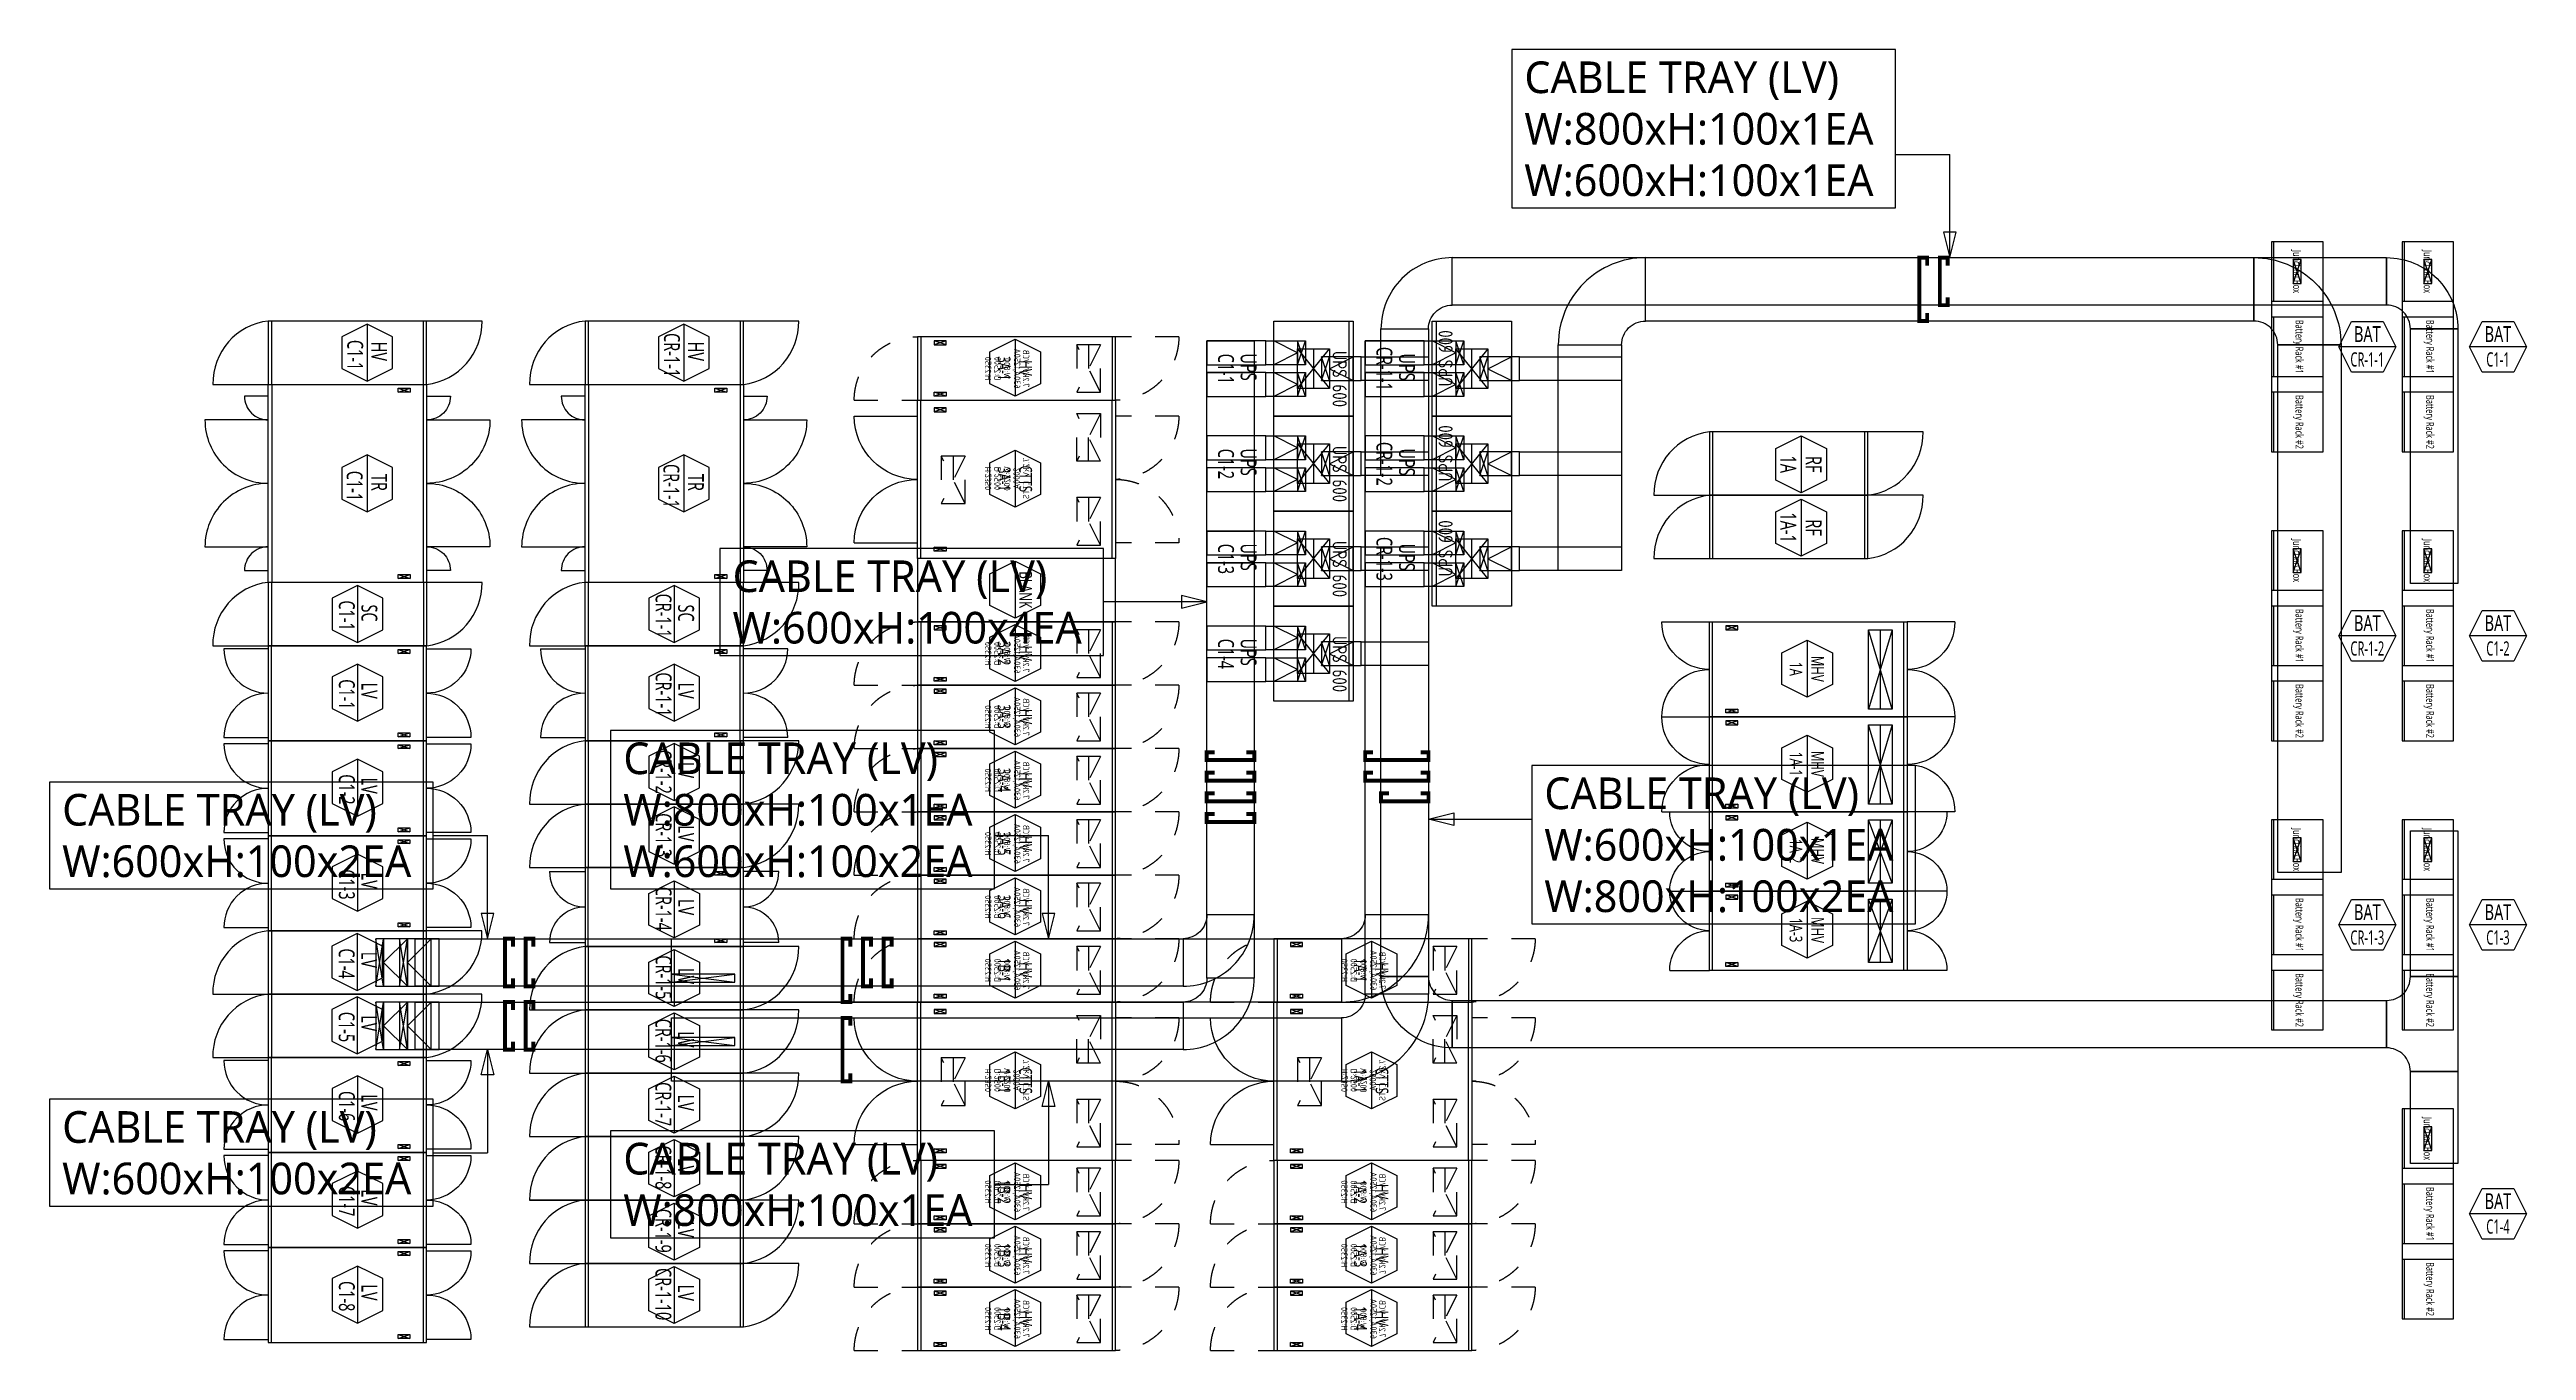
# Model space of a CAD drawing. Header units: millimetres. Extents: x -138191 to 245733, y -341087 to 835263.
# Drawn here: x 102591 to 133874, y -226895 to -210467 of the extents above; entities that cross this region are included whole.
import ezdxf
from ezdxf.enums import TextEntityAlignment as Align

# ---------------------------------------------------------------- set-up
doc = ezdxf.new("R2010")
doc.units = ezdxf.units.MM
doc.header["$LTSCALE"] = 300
doc.linetypes.add('D1', pattern=[3, 1, -1, 1])
for name, color, linetype in [('------00 Switch Gear', 3, 'Continuous'), ('------00 Switch Gear_Number', 1, 'Continuous'), ('-----26 Electrical Cable Tray_HV_N', 30, 'Continuous'), ('-----26 Electrical Cable Tray_LV_UPS', 6, 'Continuous'), ('-----26 Electrical Cable Tray_LV_UPSBAT', 11, 'Continuous')]:
    doc.layers.add(name, color=color, linetype=linetype)
doc.layers.add('NOPLOT', color=191, linetype='Continuous', plot=False)
doc.styles.add('ELEC', font='malgun.ttf')
doc.styles.add('WD', font='isocp2.shx', dxfattribs={"height": 75, "bigfont": 'whgtxt.shx'})

msp = doc.modelspace()

# ---------------------------------------------------------------- texts
at = {"layer": '------00 Switch Gear', "style": 'ELEC', "width": 0.6}
for s, p in [('Junction Box', (130976, -213270)), ('Junction Box', (132626, -213270)), ('Battery Rack #1', (131007, -214220)), ('Battery Rack #1', (132657, -214220)), ('Battery Rack #2', (131007, -215170)), ('Battery Rack #2', (132657, -215170)), ('Junction Box', (130976, -216920)), ('Junction Box', (132626, -216920)), ('Battery Rack #1', (131007, -217870)), ('Battery Rack #1', (132657, -217870)), ('Battery Rack #2', (131007, -218820)), ('Battery Rack #2', (132657, -218820)), ('Junction Box', (130976, -220570)), ('Junction Box', (132626, -220570)), ('Battery Rack #1', (131007, -221520)), ('Battery Rack #1', (132657, -221520)), ('Battery Rack #2', (131007, -222470)), ('Battery Rack #2', (132657, -222470)), ('Junction Box', (132626, -224220)), ('Battery Rack #1', (132657, -225170)), ('Battery Rack #2', (132657, -226120))]:
    msp.add_text(s, height=100, rotation=270, dxfattribs=at).set_placement(p, align=Align.MIDDLE_CENTER)
at = {"layer": '------00 Switch Gear_Number', "color": 0, "style": 'ELEC'}
for s, height, width, p in [('BAT', 200, 0.7, (131864, -214060)), ('BAT', 200, 0.7, (133514, -214060)), ('CR-1-1', 180, 0.6, (131864, -214380)), ('C1-1', 180, 0.6, (133514, -214380)), ('BAT', 200, 0.7, (131864, -217710)), ('BAT', 200, 0.7, (133514, -217710)), ('CR-1-2', 180, 0.6, (131864, -218030)), ('C1-2', 180, 0.6, (133514, -218030)), ('BAT', 200, 0.7, (131864, -221360)), ('BAT', 200, 0.7, (133514, -221360)), ('CR-1-3', 180, 0.6, (131864, -221680)), ('C1-3', 180, 0.6, (133514, -221680)), ('BAT', 200, 0.7, (133514, -225010)), ('C1-4', 180, 0.6, (133514, -225330))]:
    msp.add_text(s, height=height, dxfattribs=dict(at, width=width)).set_placement(p, align=Align.MIDDLE_CENTER)
at = {"layer": '------00 Switch Gear_Number', "color": 0, "style": 'ELEC', "width": 0.7}
for s, p in [('C1-1', (106452, -214325)), ('HV', (106755, -214278)), ('CR-1-1', (110452, -214325)), ('HV', (110755, -214278)), ('CR-1-1', (119450, -214499)), ('C1-1', (117450, -214499)), ('UPS', (117735, -214477)), ('UPS', (119735, -214477)), ('C1-2', (117450, -215699)), ('UPS', (117735, -215677)), ('CR-1-2', (119450, -215699)), ('UPS', (119735, -215677)), ('C1-1', (106445, -215978)), ('TR', (106755, -215933)), ('CR-1-1', (110445, -215978)), ('TR', (110755, -215933)), ('C1-3', (117450, -216899)), ('UPS', (117735, -216877)), ('CR-1-3', (119450, -216899)), ('UPS', (119735, -216877)), ('CR-1-1', (110346, -217615)), ('C1-1', (106346, -217615)), ('SC', (106631, -217583)), ('SC', (110631, -217583)), ('C1-4', (117450, -218099)), ('UPS', (117735, -218077)), ('CR-1-1', (110347, -218610)), ('C1-1', (106346, -218610)), ('LV', (106631, -218563)), ('LV', (110632, -218563)), ('CR-1-2', (110347, -219588)), ('LV', (110632, -219566)), ('C1-2', (106346, -219810)), ('LV', (106631, -219763)), ('CR-1-3', (110347, -220388)), ('LV', (110632, -220366)), ('C1-3', (106346, -221010)), ('LV', (106631, -220963)), ('CR-1-4', (110347, -221318)), ('LV', (110632, -221297)), ('C1-4', (106344, -222010)), ('LV', (106629, -221963)), ('CR-1-5', (110347, -222183)), ('LV', (110632, -222167)), ('C1-5', (106344, -222810)), ('LV', (106629, -222763)), ('CR-1-6', (110344, -222984)), ('LV', (110629, -222967)), ('C1-6', (106346, -223810)), ('CR-1-7', (110344, -223784)), ('LV', (106631, -223763)), ('LV', (110629, -223767)), ('CR-1-8', (110344, -224584)), ('LV', (110629, -224567)), ('C1-7', (106346, -225010)), ('LV', (106631, -224963)), ('CR-1-9', (110344, -225384)), ('LV', (110629, -225367)), ('C1-8', (106346, -226210)), ('LV', (106631, -226163)), ('CR-1-10', (110344, -226184)), ('LV', (110629, -226167))]:
    msp.add_text(s, height=200, rotation=270, dxfattribs=at).set_placement(p, align=Align.MIDDLE_CENTER)
at = {"layer": '------00 Switch Gear_Number', "color": 7, "lineweight": -2, "style": 'ELEC', "width": 0.7}
for s, p in [('3A-1', (114648, -214491)), ('HV', (114920, -214489)), ('3A-1', (114648, -215890)), ('CTTS', (114920, -215888)), ('BLANK', (114920, -217289)), ('-', (114648, -217291)), ('3A-2', (114648, -218091)), ('HV', (114920, -218089)), ('1A', (124648, -218289)), ('MHV', (124920, -218287)), ('3A-3', (114648, -218891)), ('HV', (114920, -218889)), ('3A-4', (114648, -219691)), ('1A-1', (124648, -219489)), ('MHV', (124920, -219487)), ('HV', (114920, -219689)), ('3A-5', (114648, -220491)), ('HV', (114920, -220489)), ('1A-2', (124648, -220589)), ('MHV', (124920, -220587)), ('3A-6', (114648, -221291)), ('HV', (114920, -221289)), ('1A-3', (124648, -221587)), ('MHV', (124920, -221586)), ('1B-1', (114648, -222091)), ('HV', (114920, -222089)), ('1A-1', (119148, -222091)), ('HV', (119420, -222089)), ('1B-1', (114648, -223490)), ('CTTS', (114920, -223488)), ('1A-1', (119148, -223490)), ('CTTS', (119420, -223488)), ('1B-2', (114648, -224891)), ('HV', (114920, -224889)), ('1A-2', (119148, -224891)), ('HV', (119420, -224889)), ('1B-3', (114648, -225691)), ('HV', (114920, -225689)), ('1A-3', (119148, -225691)), ('HV', (119420, -225689)), ('1B-4', (114648, -226491)), ('HV', (114920, -226489)), ('1A-4', (119148, -226491)), ('HV', (119420, -226489))]:
    msp.add_text(s, height=160, rotation=270, dxfattribs=at).set_placement(p, align=Align.MIDDLE)
at = {"layer": '------00 Switch Gear_Number', "color": 7, "style": 'ELEC', "width": 0.7}
for s, p in [('1A', (124552, -215704)), ('RF', (124872, -215704)), ('1A-1', (124552, -216504)), ('RF', (124872, -216504))]:
    msp.add_text(s, height=200, rotation=270, dxfattribs=at).set_placement(p, align=Align.MIDDLE_CENTER)
at = {"layer": '-----26 Electrical Cable Tray_LV_UPS', "style": 'ELEC'}
for s, p in [('CABLE TRAY (LV)', (111218, -217118)), ('W:600xH:100x4EA', (111218, -217768)), ('CABLE TRAY (LV)', (109838, -219417)), ('CABLE TRAY (LV)', (102751, -220067)), ('W:800xH:100x1EA', (109838, -220067)), ('CABLE TRAY (LV)', (121470, -219859)), ('W:600xH:100x2EA', (102751, -220717)), ('W:600xH:100x2EA', (109838, -220717)), ('W:800xH:100x2EA', (121470, -221159)), ('CABLE TRAY (LV)', (102751, -224073)), ('CABLE TRAY (LV)', (109838, -224473)), ('W:600xH:100x2EA', (102751, -224723)), ('W:800xH:100x1EA', (109838, -225123))]:
    msp.add_text(s, height=400, dxfattribs=at).set_placement(p, align=Align.MIDDLE_LEFT)
at = {"layer": '-----26 Electrical Cable Tray_LV_UPSBAT', "style": 'ELEC'}
for s, p in [('CABLE TRAY (LV)', (121218, -210817)), ('W:800xH:100x1EA', (121218, -211467)), ('W:600xH:100x1EA', (121218, -212117)), ('W:600xH:100x1EA', (121470, -220509))]:
    msp.add_text(s, height=400, dxfattribs=at).set_placement(p, align=Align.MIDDLE_LEFT)

# ---------------------------------------------------------------- blocks, each defined once
blk = doc.blocks.new('A$C2e8f9a8b')
at = {"color": 0}
blk.add_line((30, 750), (30, 0), dxfattribs=at)
blk.add_lwpolyline([(650, 0), (0, 0), (0, 750), (650, 750)], close=True, dxfattribs=at)
blk = doc.blocks.new('A$C6A3B64A9')
for p, q in [((-3200, 600), (-2600, 600)), ((-2558, -600), (-2558, 600)), ((-460, 550), (-310, 500)), ((-460, 500), (-310, 550)), ((-140, -600), (-140, 600)), ((500, 600), (-100, 600)), ((-3200, -600), (-2600, -600)), ((-460, -550), (-310, -500)), ((-460, -500), (-310, -550)), ((500, -600), (-100, -600))]:
    blk.add_line(p, q)
for points in [[(-100, -600), (-100, 600), (-2600, 600), (-2600, -600)], [(-310, 550), (-310, 500), (-460, 500), (-460, 550)], [(-310, -550), (-310, -500), (-460, -500), (-460, -550)]]:
    blk.add_lwpolyline(points, close=True)
for centre, start, end in [((-2600, 600), 180, 270), ((-100, 600), 270, 0), ((-2600, -600), 90, 180), ((-100, -600), 0, 90)]:
    blk.add_arc(centre, 600, start, end)
at = {"layer": 'NOPLOT'}
for p, q in [((-2410, -500), (-2110, 500)), ((-2410, 500), (-2110, -500)), ((-2260, -500), (-2260, 500))]:
    blk.add_line(p, q, dxfattribs=at)
blk.add_lwpolyline([(-2110, -500), (-2110, 500), (-2410, 500), (-2410, -500)], close=True, dxfattribs=at)
blk = doc.blocks.new('A$C265B5AFD')
for p, q in [((-3100, 500), (-2600, 500)), ((-2558, -500), (-2558, 500)), ((-460, 450), (-310, 400)), ((-460, 400), (-310, 450)), ((-140, -500), (-140, 500)), ((400, 500), (-100, 500)), ((-3100, -500), (-2600, -500)), ((-460, -450), (-310, -400)), ((-460, -400), (-310, -450)), ((400, -500), (-100, -500))]:
    blk.add_line(p, q)
for points in [[(-100, -500), (-100, 500), (-2600, 500), (-2600, -500)], [(-310, 450), (-310, 400), (-460, 400), (-460, 450)], [(-310, -450), (-310, -400), (-460, -400), (-460, -450)]]:
    blk.add_lwpolyline(points, close=True)
for centre, start, end in [((-2600, 500), 180, 270), ((-100, 500), 270, 0), ((-2600, -500), 90, 180), ((-100, -500), 0, 90)]:
    blk.add_arc(centre, 500, start, end)
at = {"layer": 'NOPLOT'}
for p, q in [((-2410, -400), (-2110, 400)), ((-2410, 400), (-2110, -400)), ((-2260, -400), (-2260, 400))]:
    blk.add_line(p, q, dxfattribs=at)
blk.add_lwpolyline([(-2110, -400), (-2110, 400), (-2410, 400), (-2410, -400)], close=True, dxfattribs=at)
blk = doc.blocks.new('7.2kV VCB 630~1250A W800 D2500 H2350')
at = {"color": 0}
for p, q in [((400, 2458), (-400, 2458)), ((400, 40), (-400, 40))]:
    blk.add_line(p, q, dxfattribs=at)
at = {"color": 0, "linetype": 'D1'}
for p, q in [((-350, 360), (-300, 210)), ((-300, 360), (-350, 210)), ((350, 360), (300, 210)), ((300, 360), (350, 210))]:
    blk.add_line(p, q, dxfattribs=at)
blk.add_lwpolyline([(400, 0), (-400, 0), (-400, 2500), (400, 2500)], close=True)
for points in [[(-350, 210), (-300, 210), (-300, 360), (-350, 360)], [(350, 210), (300, 210), (300, 360), (350, 360)]]:
    blk.add_lwpolyline(points, close=True, dxfattribs=at)
at = {"layer": 'NOPLOT', "linetype": 'D1'}
for p, q in [((400, 3300), (400, 2500)), ((300, 2310), (-300, 2010)), ((-300, 2310), (300, 2010)), ((300, 2160), (-300, 2160)), ((-400, -800), (-400, 0))]:
    blk.add_line(p, q, dxfattribs=at)
blk.add_lwpolyline([(300, 2010), (-300, 2010), (-300, 2310), (300, 2310)], close=True, dxfattribs=at)
for centre, start, end in [((400, 2500), 90, 180), ((-400, 0), 270, 0)]:
    blk.add_arc(centre, 800, start, end, dxfattribs=at)
at = {"layer": 'NOPLOT', "linetype": 'D1', "style": 'WD'}
for s, p in [('630A,1250A', (0, 1250)), ('7.2kV VCB', (0, 1370)), ('D:2500', (0, 1010)), ('W:800', (0, 1130)), ('H:2350', (0, 890))]:
    blk.add_text(s, height=80, dxfattribs=at).set_placement(p, align=Align.MIDDLE)
blk = doc.blocks.new('7.2kV CTTS  W2200 D2000 H2350')
at = {"color": 0, "linetype": 'Continuous'}
for p, q in [((42, -1000), (42, 1000)), ((2460, 255), (2460, 1000)), ((2460, -1000), (2460, 255))]:
    blk.add_line(p, q, dxfattribs=at)
at = {"color": 0, "linetype": 'D1'}
for p, q in [((2140, 905), (2290, 855)), ((2140, 855), (2290, 905)), ((2140, -905), (2290, -855)), ((2140, -855), (2290, -905))]:
    blk.add_line(p, q, dxfattribs=at)
at = {"color": 0}
blk.add_lwpolyline([(0, 1000), (0, -1000), (2500, -1000), (2500, 1000)], close=True, dxfattribs=at)
at = {"color": 0, "linetype": 'D1'}
for points in [[(2290, 905), (2290, 855), (2140, 855), (2140, 905)], [(2290, -905), (2290, -855), (2140, -855), (2140, -905)]]:
    blk.add_lwpolyline(points, close=True, dxfattribs=at)
at = {"layer": 'NOPLOT', "linetype": 'D1'}
for p, q in [((-800, 800), (0, 800)), ((190, 230), (490, 830)), ((190, 830), (490, 230)), ((340, 230), (340, 830)), ((1900, 294), (2200, -306)), ((1900, -306), (2200, 294)), ((2050, 294), (2050, -306)), ((190, -230), (490, -830)), ((190, -830), (490, -230)), ((340, -230), (340, -830)), ((-800, -800), (0, -800))]:
    blk.add_line(p, q, dxfattribs=at)
at = {"layer": 'NOPLOT', "linetype": 'ByBlock'}
for p, q in [((3300, 800), (2500, 800)), ((3300, -800), (2500, -800))]:
    blk.add_line(p, q, dxfattribs=at)
at = {"layer": 'NOPLOT', "linetype": 'D1'}
for points in [[(490, 230), (490, 830), (190, 830), (190, 230)], [(2200, 294), (2200, -306), (1900, -306), (1900, 294)], [(490, -230), (490, -830), (190, -830), (190, -230)]]:
    blk.add_lwpolyline(points, close=True, dxfattribs=at)
for centre, start, end in [((0, 800), 180, 270), ((0, -800), 90, 180)]:
    blk.add_arc(centre, 800, start, end, dxfattribs=at)
at = {"layer": 'NOPLOT', "linetype": 'ByBlock'}
for centre, start, end in [((2500, 800), 270, 0), ((2500, -800), 0, 90)]:
    blk.add_arc(centre, 800, start, end, dxfattribs=at)
at = {"layer": 'NOPLOT', "linetype": 'D1', "style": 'WD'}
for s, p in [('7.2kV CTTS', (1130, 12)), ('2000A', (1250, 12)), ('W:2200', (1370, 12)), ('D:2500', (1490, 12)), ('H:2350', (1610, 12))]:
    blk.add_text(s, height=80, rotation=270, dxfattribs=at).set_placement(p, align=Align.MIDDLE)
blk = doc.blocks.new('UPS 600kV')
at = {"layer": '------00 Switch Gear'}
blk.add_line((800, 850), (-402, 850), dxfattribs=at)
blk.add_lwpolyline([(798, -100), (-402, -100), (-402, 900), (798, 900)], close=True, dxfattribs=at)
at = {"layer": 'NOPLOT'}
for p, q in [((-52, 199), (448, 601)), ((448, 199), (-52, 601)), ((-52, 400), (448, 400))]:
    blk.add_line(p, q, dxfattribs=at)
blk.add_lwpolyline([(448, 601), (448, 199), (-52, 199), (-52, 601)], close=True, dxfattribs=at)
at = {"layer": 'NOPLOT', "style": 'WD', "width": 0.85}
blk.add_text('UPS 600', height=178.2, dxfattribs=at).set_placement((-26, 731), align=Align.MIDDLE_LEFT)
blk = doc.blocks.new('A$550585017316')
at = {"color": 0}
for p, q in [((400, 300), (0, 300)), ((0, 300), (0, 0)), ((0, 0), (400, 0)), ((500, 300), (400, 300)), ((400, 0), (500, 0)), ((500, 0), (500, 300))]:
    blk.add_line(p, q, dxfattribs=at)
at = {"color": 8}
for p, q in [((100, 0), (0, 300)), ((0, 0), (100, 300)), ((100, 150), (400, 300)), ((100, 300), (100, 0)), ((100, 150), (400, 0)), ((400, 0), (400, 300))]:
    blk.add_line(p, q, dxfattribs=at)
blk = doc.blocks.new('A$495596483691')
at = {"color": 0}
for p, q in [((100, 600), (0, 600)), ((0, 600), (0, 0)), ((500, 600), (100, 600)), ((500, 0), (500, 600)), ((0, 0), (100, 0)), ((100, 0), (500, 0))]:
    blk.add_line(p, q, dxfattribs=at)
at = {"color": 8}
for p, q in [((400, 300), (100, 600)), ((100, 600), (100, 0)), ((400, 0), (400, 600)), ((400, 600), (500, 0)), ((500, 600), (400, 0)), ((400, 300), (100, 0))]:
    blk.add_line(p, q, dxfattribs=at)

# ---------------------------------------------------------------- linework, layer by layer
at = {"layer": '------00 Switch Gear'}
for p, q in [((105394, -213895), (105394, -214695)), ((107312, -213895), (107312, -214695)), ((109394, -213895), (109394, -214695)), ((111312, -213895), (111312, -214695)), ((105398, -214695), (105398, -217195)), ((106994, -214745), (107144, -214795)), ((106994, -214795), (107144, -214745)), ((107312, -214695), (107312, -217195)), ((109398, -214695), (109398, -217195)), ((110994, -214745), (111144, -214795)), ((110994, -214795), (111144, -214745)), ((111312, -214695), (111312, -217195)), ((123594, -215295), (123594, -216095)), ((125512, -215295), (125512, -216095)), ((123594, -216095), (123594, -216895)), ((125512, -216095), (125512, -216895)), ((106994, -217095), (107144, -217145)), ((106994, -217145), (107144, -217095)), ((110994, -217095), (111144, -217145)), ((110994, -217145), (111144, -217095)), ((105393, -217195), (105393, -217995)), ((107313, -217195), (107313, -217995)), ((109393, -217195), (109393, -217995)), ((111313, -217195), (111313, -217995)), ((105395, -219195), (105395, -217995)), ((107313, -219195), (107313, -217995)), ((108794, -218035), (109354, -218035)), ((109396, -219195), (109396, -217995)), ((111314, -219195), (111314, -217995)), ((111914, -218035), (111354, -218035)), ((106993, -218045), (107143, -218095)), ((106993, -218095), (107143, -218045)), ((110994, -218045), (111144, -218095)), ((110994, -218095), (111144, -218045)), ((105395, -220395), (105395, -219195)), ((106993, -219095), (107143, -219145)), ((106993, -219145), (107143, -219095)), ((106993, -219245), (107143, -219295)), ((106993, -219295), (107143, -219245)), ((107313, -220395), (107313, -219195)), ((108794, -219155), (109354, -219155)), ((109394, -219195), (109394, -219995)), ((110994, -219095), (111144, -219145)), ((110994, -219145), (111144, -219095)), ((111312, -219195), (111312, -219995)), ((111914, -219155), (111354, -219155)), ((109394, -219995), (109394, -220795)), ((111312, -219995), (111312, -220795)), ((105395, -221595), (105395, -220395)), ((106993, -220295), (107143, -220345)), ((106993, -220345), (107143, -220295)), ((106993, -220445), (107143, -220495)), ((106993, -220495), (107143, -220445)), ((107313, -221595), (107313, -220395)), ((108906, -220847), (109354, -220847)), ((109396, -221795), (109396, -220795)), ((110994, -220845), (111144, -220895)), ((110994, -220895), (111144, -220845)), ((111312, -220795), (111312, -221795)), ((111802, -220847), (111354, -220847)), ((105393, -221595), (105393, -222395)), ((106993, -221495), (107143, -221545)), ((106993, -221545), (107143, -221495)), ((107311, -221595), (107311, -222395)), ((108906, -221743), (109354, -221743)), ((110994, -221695), (111144, -221745)), ((110994, -221745), (111144, -221695)), ((111802, -221743), (111354, -221743)), ((109394, -221795), (109394, -222595)), ((111312, -221795), (111312, -222595)), ((105393, -222395), (105393, -223195)), ((107311, -222395), (107311, -223195)), ((109394, -222595), (109394, -223395)), ((111312, -222595), (111312, -223395)), ((105395, -224395), (105395, -223195)), ((106993, -223245), (107143, -223295)), ((106993, -223295), (107143, -223245)), ((107313, -224395), (107313, -223195)), ((109394, -223395), (109394, -224195)), ((111312, -223395), (111312, -224195)), ((109394, -224195), (109394, -224995)), ((111312, -224195), (111312, -224995)), ((105395, -225595), (105395, -224395)), ((106993, -224295), (107143, -224345)), ((106993, -224345), (107143, -224295)), ((106993, -224445), (107143, -224495)), ((106993, -224495), (107143, -224445)), ((107313, -225595), (107313, -224395)), ((109394, -224995), (109394, -225795)), ((111312, -224995), (111312, -225795)), ((106993, -225495), (107143, -225545)), ((106993, -225545), (107143, -225495)), ((105395, -226795), (105395, -225595)), ((106993, -225645), (107143, -225695)), ((106993, -225695), (107143, -225645)), ((107313, -226795), (107313, -225595)), ((109394, -225795), (109394, -226595)), ((111312, -225795), (111312, -226595)), ((106993, -226695), (107143, -226745)), ((106993, -226745), (107143, -226695))]:
    msp.add_line(p, q, dxfattribs=at)
for points in [[(131304, -212895), (130654, -212895), (130654, -215545), (131304, -215545)], [(123554, -216095), (123554, -216895), (125554, -216895), (125554, -216095)], [(131304, -216545), (130654, -216545), (130654, -219195), (131304, -219195)], [(131304, -220195), (130654, -220195), (130654, -222845), (131304, -222845)]]:
    msp.add_lwpolyline(points, close=True, dxfattribs=at)
at = {"layer": '------00 Switch Gear', "elevation": 0}
for points in [[(132954, -212895), (132304, -212895), (132304, -215545), (132954, -215545)], [(105354, -213895), (105354, -214695), (107354, -214695), (107354, -213895)], [(109354, -213895), (109354, -214695), (111354, -214695), (111354, -213895)], [(107354, -214695), (107354, -217195), (105354, -217195), (105354, -214695)], [(107144, -214745), (107144, -214795), (106994, -214795), (106994, -214745)], [(111354, -214695), (111354, -217195), (109354, -217195), (109354, -214695)], [(111144, -214745), (111144, -214795), (110994, -214795), (110994, -214745)], [(123554, -215295), (123554, -216095), (125554, -216095), (125554, -215295)], [(132954, -216545), (132304, -216545), (132304, -219195), (132954, -219195)], [(107144, -217095), (107144, -217145), (106994, -217145), (106994, -217095)], [(111144, -217095), (111144, -217145), (110994, -217145), (110994, -217095)], [(113554, -217695), (116054, -217695), (116054, -216895), (113554, -216895)], [(105353, -217195), (105353, -217995), (107355, -217995), (107355, -217195)], [(109353, -217195), (109353, -217995), (111355, -217995), (111355, -217195)], [(107353, -219195), (107353, -217995), (105353, -217995), (105353, -219195)], [(111354, -219195), (111354, -217995), (109354, -217995), (109354, -219195)], [(107143, -218045), (107143, -218095), (106993, -218095), (106993, -218045)], [(111144, -218045), (111144, -218095), (110994, -218095), (110994, -218045)], [(107353, -220395), (107353, -219195), (105353, -219195), (105353, -220395)], [(107143, -219095), (107143, -219145), (106993, -219145), (106993, -219095)], [(107143, -219245), (107143, -219295), (106993, -219295), (106993, -219245)], [(109354, -219195), (109354, -219995), (111354, -219995), (111354, -219195)], [(111144, -219095), (111144, -219145), (110994, -219145), (110994, -219095)], [(109354, -219995), (109354, -220795), (111354, -220795), (111354, -219995)], [(132954, -220195), (132304, -220195), (132304, -222845), (132954, -222845)], [(107353, -221595), (107353, -220395), (105353, -220395), (105353, -221595)], [(107143, -220295), (107143, -220345), (106993, -220345), (106993, -220295)], [(107143, -220445), (107143, -220495), (106993, -220495), (106993, -220445)], [(111354, -221795), (111354, -220795), (109354, -220795), (109354, -221795)], [(111144, -220845), (111144, -220895), (110994, -220895), (110994, -220845)], [(105353, -221595), (105353, -222395), (107353, -222395), (107353, -221595)], [(107143, -221495), (107143, -221545), (106993, -221545), (106993, -221495)], [(111144, -221695), (111144, -221745), (110994, -221745), (110994, -221695)], [(109354, -221795), (109354, -222595), (111354, -222595), (111354, -221795)], [(105353, -222395), (105353, -223195), (107353, -223195), (107353, -222395)], [(109354, -222595), (109354, -223395), (111354, -223395), (111354, -222595)], [(107353, -224395), (107353, -223195), (105353, -223195), (105353, -224395)], [(107143, -223245), (107143, -223295), (106993, -223295), (106993, -223245)], [(109354, -223395), (109354, -224195), (111354, -224195), (111354, -223395)], [(132954, -223845), (132304, -223845), (132304, -226495), (132954, -226495)], [(109354, -224195), (109354, -224995), (111354, -224995), (111354, -224195)], [(107353, -225595), (107353, -224395), (105353, -224395), (105353, -225595)], [(107143, -224295), (107143, -224345), (106993, -224345), (106993, -224295)], [(107143, -224445), (107143, -224495), (106993, -224495), (106993, -224445)], [(109354, -224995), (109354, -225795), (111354, -225795), (111354, -224995)], [(107143, -225495), (107143, -225545), (106993, -225545), (106993, -225495)], [(107353, -226795), (107353, -225595), (105353, -225595), (105353, -226795)], [(107143, -225645), (107143, -225695), (106993, -225695), (106993, -225645)], [(109354, -225795), (109354, -226595), (111354, -226595), (111354, -225795)], [(107143, -226695), (107143, -226745), (106993, -226745), (106993, -226695)]]:
    msp.add_lwpolyline(points, close=True, dxfattribs=at)
for points in [[(105354, -213895, 0.385743), (104654, -214695), (105354, -214695)], [(107354, -214695, 0.385743), (108054, -213895), (107354, -213895)], [(109354, -213895, 0.385743), (108654, -214695), (109354, -214695)], [(111354, -214695, 0.385743), (112054, -213895), (111354, -213895)], [(105354, -214845), (105054, -214845, 0.414214), (105354, -215145), (104554, -215145, 0.414214), (105354, -215945, 0.414214), (104554, -216745), (105354, -216745, 0.414214), (105054, -217045), (105354, -217045)], [(107354, -214845), (107654, -214845, -0.414214), (107354, -215145), (108154, -215145, -0.414214), (107354, -215945, -0.414214), (108154, -216745), (107354, -216745, -0.414214), (107654, -217045), (107354, -217045)], [(109354, -214845), (109054, -214845, 0.414214), (109354, -215145), (108554, -215145, 0.414214), (109354, -215945, 0.414214), (108554, -216745), (109354, -216745, 0.414214), (109054, -217045), (109354, -217045)], [(111354, -214845), (111654, -214845, -0.414214), (111354, -215145), (112154, -215145, -0.414214), (111354, -215945, -0.414214), (112154, -216745), (111354, -216745, -0.414214), (111654, -217045), (111354, -217045)], [(123554, -216095, 0.385743), (122854, -216895), (123554, -216895)], [(125554, -216895, 0.385743), (126254, -216095), (125554, -216095)], [(105353, -217195, 0.385743), (104653, -217995), (105353, -217995)], [(107355, -217995, 0.385743), (108055, -217195), (107355, -217195)], [(109353, -217195, 0.385743), (108653, -217995), (109353, -217995)], [(111355, -217995, 0.385743), (112055, -217195), (111355, -217195)], [(105353, -218035), (104793, -218035, 0.414214), (105353, -218595, 0.414214), (104793, -219155), (105353, -219155)], [(107353, -218035), (107913, -218035, -0.414214), (107353, -218595, -0.414214), (107913, -219155), (107913, -219155), (107353, -219155)], [(105353, -219235), (104793, -219235, 0.414214), (105353, -219795, 0.414214), (104793, -220355), (105353, -220355)], [(107353, -219235), (107913, -219235, -0.414214), (107353, -219795, -0.414214), (107913, -220355), (107913, -220355), (107353, -220355)], [(109354, -219195, 0.385743), (108654, -219995), (109354, -219995)], [(111354, -219995, 0.385743), (112054, -219195), (111354, -219195)], [(109354, -219995, 0.385743), (108654, -220795), (109354, -220795)], [(111354, -220795, 0.385743), (112054, -219995), (111354, -219995)], [(105353, -220435), (104793, -220435, 0.414214), (105353, -220995, 0.414214), (104793, -221555), (105353, -221555)], [(107353, -220435), (107913, -220435, -0.414214), (107353, -220995, -0.414214), (107913, -221555), (107913, -221555), (107353, -221555)], [(105353, -221595, 0.385743), (104653, -222395), (105353, -222395)], [(107353, -222395, 0.385743), (108053, -221595), (107353, -221595)], [(109354, -221795, 0.385743), (108654, -222595), (109354, -222595)], [(111354, -222595, 0.385743), (112054, -221795), (111354, -221795)], [(105353, -222395, 0.385743), (104653, -223195), (105353, -223195)], [(107353, -223195, 0.385743), (108053, -222395), (107353, -222395)], [(109354, -222595, 0.385743), (108654, -223395), (109354, -223395)], [(111354, -223395, 0.385743), (112054, -222595), (111354, -222595)], [(105353, -223235), (104793, -223235, 0.414214), (105353, -223795, 0.414214), (104793, -224355), (105353, -224355)], [(107353, -223235), (107913, -223235, -0.414214), (107353, -223795, -0.414214), (107913, -224355), (107913, -224355), (107353, -224355)], [(109354, -223395, 0.385743), (108654, -224195), (109354, -224195)], [(111354, -224195, 0.385743), (112054, -223395), (111354, -223395)], [(109354, -224195, 0.385743), (108654, -224995), (109354, -224995), (109354, -224995), (108654, -224995)], [(111354, -224995, 0.385743), (112054, -224195), (111354, -224195)], [(105353, -224435), (104793, -224435, 0.414214), (105353, -224995, 0.414214), (104793, -225555), (105353, -225555)], [(107353, -224435), (107913, -224435, -0.414214), (107353, -224995, -0.414214), (107913, -225555), (107913, -225555), (107353, -225555)], [(109354, -224995, 0.385743), (108654, -225795), (109354, -225795)], [(111354, -225795, 0.385743), (112054, -224995), (111354, -224995)], [(105353, -225635), (104793, -225635, 0.414214), (105353, -226195, 0.414214), (104793, -226755), (105353, -226755)], [(107353, -225635), (107913, -225635, -0.414214), (107353, -226195, -0.414214), (107913, -226755), (107913, -226755), (107353, -226755)], [(109354, -225795, 0.385743), (108654, -226595), (109354, -226595)], [(111354, -226595, 0.385743), (112054, -225795), (111354, -225795)]]:
    msp.add_lwpolyline(points, format="xyb", dxfattribs=at)
at = {"layer": '------00 Switch Gear'}
for points in [[(123554, -215295, 0.385743), (122854, -216095), (123554, -216095)], [(125554, -216095, 0.385743), (126254, -215295), (125554, -215295)]]:
    msp.add_lwpolyline(points, format="xyb", dxfattribs=at)
for centre, radius, start, end in [((109354, -218035), 560, 180, 270), ((111354, -218035), 560, 270, 0), ((109354, -219155), 560, 90, 180), ((111354, -219155), 560, 0, 90), ((109354, -220847), 448, 180, 270), ((111354, -220847), 448, 270, 0), ((109354, -221743), 448, 90, 180), ((111354, -221743), 448, 0, 90)]:
    msp.add_arc(centre, radius, start, end, dxfattribs=at)
at = {"layer": '------00 Switch Gear_Number', "color": 1, "elevation": 0}
for points in [[(106604, -213935), (106604, -214655), (106924, -214495), (106924, -214095), (106604, -213935), (106284, -214095), (106284, -214495), (106604, -214655)], [(110604, -213935), (110604, -214655), (110924, -214495), (110924, -214095), (110604, -213935), (110284, -214095), (110284, -214495), (110604, -214655)], [(124712, -215344), (124712, -216064), (124392, -215904), (124392, -215504), (124712, -215344), (125032, -215504), (125032, -215904), (124712, -216064)], [(106604, -215585), (106604, -216305), (106924, -216145), (106924, -215745), (106604, -215585), (106284, -215745), (106284, -216145), (106604, -216305)], [(110604, -215585), (110604, -216305), (110924, -216145), (110924, -215745), (110604, -215585), (110284, -215745), (110284, -216145), (110604, -216305)], [(106480, -217234), (106480, -217954), (106800, -217794), (106800, -217393), (106480, -217234), (106160, -217393), (106160, -217794), (106480, -217954)], [(110480, -217234), (110480, -217954), (110800, -217794), (110800, -217393), (110480, -217234), (110160, -217393), (110160, -217794), (110480, -217954)], [(106480, -218229), (106480, -218949), (106800, -218789), (106800, -218388), (106480, -218229), (106160, -218388), (106160, -218789), (106480, -218949)], [(110481, -218229), (110481, -218949), (110801, -218789), (110801, -218388), (110481, -218229), (110161, -218388), (110161, -218789), (110481, -218949)], [(110481, -219232), (110481, -219952), (110801, -219792), (110801, -219392), (110481, -219232), (110161, -219392), (110161, -219792), (110481, -219952)], [(106480, -219429), (106480, -220149), (106800, -219989), (106800, -219588), (106480, -219429), (106160, -219588), (106160, -219989), (106480, -220149)], [(110481, -220032), (110481, -220752), (110801, -220592), (110801, -220192), (110481, -220032), (110161, -220192), (110161, -220592), (110481, -220752)], [(106480, -220629), (106480, -221349), (106800, -221189), (106800, -220788), (106480, -220629), (106160, -220788), (106160, -221189), (106480, -221349)], [(110481, -220963), (110481, -221683), (110161, -221523), (110161, -221123), (110481, -220963), (110801, -221123), (110801, -221523), (110481, -221683)], [(106478, -221629), (106478, -222349), (106798, -222189), (106798, -221788), (106478, -221629), (106158, -221788), (106158, -222189), (106478, -222349)], [(110481, -221833), (110481, -222553), (110161, -222393), (110161, -221993), (110481, -221833), (110801, -221993), (110801, -222393), (110481, -222553)], [(106478, -222429), (106478, -223149), (106798, -222989), (106798, -222588), (106478, -222429), (106158, -222588), (106158, -222989), (106478, -223149)], [(110481, -222633), (110481, -223353), (110161, -223193), (110161, -222793), (110481, -222633), (110801, -222793), (110801, -223193), (110481, -223353)], [(106480, -223429), (106480, -224149), (106800, -223989), (106800, -223588), (106480, -223429), (106160, -223588), (106160, -223989), (106480, -224149)], [(110481, -223433), (110481, -224153), (110161, -223993), (110161, -223593), (110481, -223433), (110801, -223593), (110801, -223993), (110481, -224153)], [(110481, -224233), (110481, -224953), (110161, -224793), (110161, -224393), (110481, -224233), (110801, -224393), (110801, -224793), (110481, -224953)], [(106480, -224629), (106480, -225349), (106800, -225189), (106800, -224788), (106480, -224629), (106160, -224788), (106160, -225189), (106480, -225349)], [(110481, -225033), (110481, -225753), (110161, -225593), (110161, -225193), (110481, -225033), (110801, -225193), (110801, -225593), (110481, -225753)], [(106480, -225829), (106480, -226549), (106800, -226389), (106800, -225988), (106480, -225829), (106160, -225988), (106160, -226389), (106480, -226549)], [(110481, -225833), (110481, -226553), (110161, -226393), (110161, -225993), (110481, -225833), (110801, -225993), (110801, -226393), (110481, -226553)]]:
    msp.add_lwpolyline(points, dxfattribs=at)
at = {"layer": '------00 Switch Gear_Number'}
for points in [[(132224, -214220), (131504, -214220), (131663, -213900), (132064, -213900), (132224, -214220), (132064, -214540), (131663, -214540), (131504, -214220)], [(132224, -217870), (131504, -217870), (131663, -217550), (132064, -217550), (132224, -217870), (132064, -218190), (131663, -218190), (131504, -217870)], [(132224, -221520), (131504, -221520), (131663, -221200), (132064, -221200), (132224, -221520), (132064, -221840), (131663, -221840), (131504, -221520)]]:
    msp.add_lwpolyline(points, dxfattribs=at)
at = {"layer": '------00 Switch Gear_Number', "elevation": 0}
for points in [[(133874, -214220), (133154, -214220), (133313, -213900), (133714, -213900), (133874, -214220), (133714, -214540), (133313, -214540), (133154, -214220)], [(133874, -217870), (133154, -217870), (133313, -217550), (133714, -217550), (133874, -217870), (133714, -218190), (133313, -218190), (133154, -217870)], [(133874, -221520), (133154, -221520), (133313, -221200), (133714, -221200), (133874, -221520), (133714, -221840), (133313, -221840), (133154, -221520)], [(133874, -225170), (133154, -225170), (133313, -224850), (133714, -224850), (133874, -225170), (133714, -225490), (133313, -225490), (133154, -225170)]]:
    msp.add_lwpolyline(points, dxfattribs=at)
at = {"layer": '------00 Switch Gear_Number', "color": 1, "lineweight": -2, "elevation": 0}
for points in [[(114788, -214126), (114788, -214846), (114468, -214687), (114468, -214286), (114788, -214126), (115108, -214286), (115108, -214687), (114788, -214846)], [(114788, -215525), (114788, -216245), (114468, -216086), (114468, -215685), (114788, -215525), (115108, -215685), (115108, -216086), (114788, -216245)], [(114788, -216926), (114788, -217646), (114468, -217487), (114468, -217086), (114788, -216926), (115108, -217086), (115108, -217487), (114788, -217646)], [(114788, -217726), (114788, -218446), (114468, -218287), (114468, -217886), (114788, -217726), (115108, -217886), (115108, -218287), (114788, -218446)], [(124788, -217925), (124788, -218645), (124468, -218485), (124468, -218085), (124788, -217925), (125108, -218085), (125108, -218485), (124788, -218645)], [(114788, -218526), (114788, -219246), (114468, -219087), (114468, -218686), (114788, -218526), (115108, -218686), (115108, -219087), (114788, -219246)], [(124788, -219125), (124788, -219845), (124468, -219685), (124468, -219285), (124788, -219125), (125108, -219285), (125108, -219685), (124788, -219845)], [(114788, -219326), (114788, -220046), (114468, -219887), (114468, -219486), (114788, -219326), (115108, -219486), (115108, -219887), (114788, -220046)], [(114788, -220126), (114788, -220846), (114468, -220687), (114468, -220286), (114788, -220126), (115108, -220286), (115108, -220687), (114788, -220846)], [(124788, -220225), (124788, -220945), (124468, -220785), (124468, -220385), (124788, -220225), (125108, -220385), (125108, -220785), (124788, -220945)], [(114788, -220926), (114788, -221646), (114468, -221487), (114468, -221086), (114788, -220926), (115108, -221086), (115108, -221487), (114788, -221646)], [(124788, -221223), (124788, -221943), (124468, -221783), (124468, -221383), (124788, -221223), (125108, -221383), (125108, -221783), (124788, -221943)], [(114788, -221726), (114788, -222446), (114468, -222287), (114468, -221886), (114788, -221726), (115108, -221886), (115108, -222287), (114788, -222446)], [(119288, -221726), (119288, -222446), (118968, -222287), (118968, -221886), (119288, -221726), (119608, -221886), (119608, -222287), (119288, -222446)], [(114788, -223125), (114788, -223845), (114468, -223686), (114468, -223285), (114788, -223125), (115108, -223285), (115108, -223686), (114788, -223845)], [(119288, -223125), (119288, -223845), (118968, -223686), (118968, -223285), (119288, -223125), (119608, -223285), (119608, -223686), (119288, -223845)], [(114788, -224526), (114788, -225246), (114468, -225087), (114468, -224686), (114788, -224526), (115108, -224686), (115108, -225087), (114788, -225246)], [(119288, -224526), (119288, -225246), (118968, -225087), (118968, -224686), (119288, -224526), (119608, -224686), (119608, -225087), (119288, -225246)], [(114788, -225326), (114788, -226046), (114468, -225887), (114468, -225486), (114788, -225326), (115108, -225486), (115108, -225887), (114788, -226046)], [(119288, -225326), (119288, -226046), (118968, -225887), (118968, -225486), (119288, -225326), (119608, -225486), (119608, -225887), (119288, -226046)], [(114788, -226126), (114788, -226846), (114468, -226687), (114468, -226286), (114788, -226126), (115108, -226286), (115108, -226687), (114788, -226846)], [(119288, -226126), (119288, -226846), (118968, -226687), (118968, -226286), (119288, -226126), (119608, -226286), (119608, -226687), (119288, -226846)]]:
    msp.add_lwpolyline(points, dxfattribs=at)
at = {"layer": '------00 Switch Gear_Number', "color": 1}
msp.add_lwpolyline([(124712, -216144), (124712, -216864), (124392, -216704), (124392, -216304), (124712, -216144), (125032, -216304), (125032, -216704), (124712, -216864)], dxfattribs=at)
at = {"layer": '-----26 Electrical Cable Tray_HV_N', "color": 1}
for p, q in [((125904, -211792), (126589, -211792)), ((107437, -220392), (108122, -220392)), ((114524, -220392), (115209, -220392)), ((107437, -224398), (108122, -224398)), ((114524, -224798), (115209, -224798))]:
    msp.add_line(p, q, dxfattribs=at)
at = {"layer": '-----26 Electrical Cable Tray_HV_N', "color": 1, "elevation": 0}
for points in [[(121058, -210467), (121058, -212467), (125904, -212467), (125904, -210467)], [(111058, -216768), (111058, -218118), (115904, -218118), (115904, -216768)], [(109678, -219067), (109678, -221067), (114524, -221067), (114524, -219067)], [(121310, -219509), (121310, -221509), (126156, -221509), (126156, -219509)], [(102591, -219717), (102591, -221067), (107437, -221067), (107437, -219717)], [(102591, -223723), (102591, -225073), (107437, -225073), (107437, -223723)], [(109678, -224123), (109678, -225473), (114524, -225473), (114524, -224123)]]:
    msp.add_lwpolyline(points, close=True, dxfattribs=at)
for points in [[(126589, -213095), (126669, -212775), (126509, -212775), (126589, -213095), (126589, -211792)], [(117207, -217443), (116887, -217363), (116887, -217523), (117207, -217443), (115904, -217443)], [(120007, -220184), (120327, -220104), (120327, -220264), (120007, -220184), (121310, -220184)], [(108122, -221695), (108202, -221375), (108042, -221375), (108122, -221695), (108122, -220392)], [(115209, -221695), (115289, -221375), (115129, -221375), (115209, -221695), (115209, -220392)], [(108122, -223095), (108202, -223415), (108042, -223415), (108122, -223095), (108122, -224398)], [(115209, -223495), (115289, -223815), (115129, -223815), (115209, -223495), (115209, -224798)]]:
    msp.add_lwpolyline(points, dxfattribs=at)
at = {"layer": '-----26 Electrical Cable Tray_LV_UPS'}
for p, q in [((110447, -222245), (111247, -222145)), ((110447, -222145), (111247, -222245)), ((110447, -223045), (111247, -222945)), ((110447, -222945), (111247, -223045))]:
    msp.add_line(p, q, dxfattribs=at)
at = {"layer": '-----26 Electrical Cable Tray_LV_UPS', "elevation": 0}
for points in [[(117953, -214147), (117207, -214147), (117207, -214447), (117953, -214447)], [(117807, -214147), (117807, -221395), (117207, -221395), (117207, -214147)], [(119953, -214147), (119207, -214147), (119207, -214447), (119953, -214447)], [(120007, -214147), (120007, -221395), (119207, -221395), (119207, -214147)], [(117953, -214547), (117207, -214547), (117207, -214847), (117953, -214847)], [(117807, -214547), (117807, -222195), (117207, -222195), (117207, -214547)], [(119953, -214547), (119207, -214547), (119207, -214847), (119953, -214847)], [(120007, -214547), (120007, -222395), (119207, -222395), (119207, -214547)], [(117953, -215347), (117207, -215347), (117207, -215647), (117953, -215647)], [(119953, -215347), (119207, -215347), (119207, -215647), (119953, -215647)], [(117953, -215747), (117207, -215747), (117207, -216047), (117953, -216047)], [(119953, -215747), (119207, -215747), (119207, -216047), (119953, -216047)], [(117807, -216547), (117807, -221395), (117207, -221395), (117207, -216547)], [(117953, -216547), (117207, -216547), (117207, -216847), (117953, -216847)], [(119953, -216547), (119207, -216547), (119207, -216847), (119953, -216847)], [(117953, -216947), (117207, -216947), (117207, -217247), (117953, -217247)], [(117807, -216947), (117807, -222195), (117207, -222195), (117207, -216947)], [(119953, -216947), (119207, -216947), (119207, -217247), (119953, -217247)], [(117953, -217747), (117207, -217747), (117207, -218047), (117953, -218047)], [(117953, -218147), (117207, -218147), (117207, -218447), (117953, -218447)], [(107211, -221695), (116907, -221695), (116907, -222295), (107211, -222295)], [(107511, -221695), (116907, -221695), (116907, -222295), (107511, -222295)], [(110447, -221695), (118907, -221695), (118907, -222495), (110447, -222495)], [(110447, -222145), (110447, -222245), (111247, -222245), (111247, -222145)], [(107211, -222495), (116907, -222495), (116907, -223095), (107211, -223095)], [(107511, -222495), (116907, -222495), (116907, -223095), (107511, -223095)], [(110447, -222695), (118907, -222695), (118907, -223495), (110447, -223495)], [(110447, -222945), (110447, -223045), (111247, -223045), (111247, -222945)]]:
    msp.add_lwpolyline(points, close=True, dxfattribs=at)
at = {"layer": '-----26 Electrical Cable Tray_LV_UPS', "ltscale": 7.5, "const_width": 50, "elevation": 0}
for points in [[(117707, -219340), (117807, -219340), (117807, -219440), (117207, -219440), (117207, -219340), (117307, -219340)], [(117707, -219600), (117807, -219600), (117807, -219700), (117207, -219700), (117207, -219600), (117307, -219600)], [(119907, -219340), (120007, -219340), (120007, -219440), (119207, -219440), (119207, -219340), (119307, -219340)], [(119907, -219600), (120007, -219600), (120007, -219700), (119207, -219700), (119207, -219600), (119307, -219600)], [(117707, -219860), (117807, -219860), (117807, -219960), (117207, -219960), (117207, -219860), (117307, -219860)], [(117707, -220120), (117807, -220120), (117807, -220220), (117207, -220220), (117207, -220120), (117307, -220120)], [(108443, -222195), (108443, -222295), (108343, -222295), (108343, -221695), (108443, -221695), (108443, -221795)], [(108703, -222195), (108703, -222295), (108603, -222295), (108603, -221695), (108703, -221695), (108703, -221795)], [(112706, -222395), (112706, -222495), (112606, -222495), (112606, -221695), (112706, -221695), (112706, -221795)], [(112966, -222195), (112966, -222295), (112866, -222295), (112866, -221695), (112966, -221695), (112966, -221795)], [(113226, -222195), (113226, -222295), (113126, -222295), (113126, -221695), (113226, -221695), (113226, -221795)], [(108443, -222995), (108443, -223095), (108343, -223095), (108343, -222495), (108443, -222495), (108443, -222595)], [(108703, -222995), (108703, -223095), (108603, -223095), (108603, -222495), (108703, -222495), (108703, -222595)], [(112706, -223395), (112706, -223495), (112606, -223495), (112606, -222695), (112706, -222695), (112706, -222795)]]:
    msp.add_lwpolyline(points, dxfattribs=at)
at = {"layer": '-----26 Electrical Cable Tray_LV_UPS', "elevation": 0}
for points in [[(117207, -221395), (117207, -221395, -0.414214), (116907, -221695), (116907, -221695), (116907, -222295, 0.414214), (117807, -221395)], [(117207, -221395), (117207, -221395, -0.414214), (116907, -221695), (116907, -221695), (116907, -222295, 0.414214), (117807, -221395)], [(120007, -221395), (119207, -221395, -0.414214), (118907, -221695), (118907, -222495, 0.414214)], [(117207, -222195), (117207, -222195, -0.414214), (116907, -222495), (116907, -222495), (116907, -223095, 0.414214), (117807, -222195)], [(117207, -222195), (117207, -222195, -0.414214), (116907, -222495), (116907, -222495), (116907, -223095, 0.414214), (117807, -222195)], [(120007, -222395), (119207, -222395, -0.414214), (118907, -222695), (118907, -223495, 0.414214)]]:
    msp.add_lwpolyline(points, format="xyb", close=True, dxfattribs=at)
at = {"layer": '-----26 Electrical Cable Tray_LV_UPSBAT'}
for p, q in [((131029, -213420), (130929, -213120)), ((130929, -213420), (131029, -213120)), ((132679, -213420), (132579, -213120)), ((132579, -213420), (132679, -213120)), ((131029, -217070), (130929, -216770)), ((130929, -217070), (131029, -216770)), ((132679, -217070), (132579, -216770)), ((132579, -217070), (132679, -216770)), ((131029, -220720), (130929, -220420)), ((130929, -220720), (131029, -220420)), ((132679, -220720), (132579, -220420)), ((132579, -220720), (132679, -220420)), ((132679, -224370), (132579, -224070)), ((132579, -224370), (132679, -224070))]:
    msp.add_line(p, q, dxfattribs=at)
at = {"layer": '-----26 Electrical Cable Tray_LV_UPSBAT', "elevation": 0}
for points in [[(120007, -213995), (120007, -213995, -0.414214), (120307, -213695), (120307, -213695), (120307, -213095, 0.414214), (119407, -213995)], [(121646, -214195), (122446, -214195, -0.414214), (122746, -213895), (122746, -213095, 0.414214)], [(131532, -214195), (130732, -214195, 0.414214), (130432, -213895), (130432, -213095, -0.414214)], [(132408, -213995), (132408, -213995, 0.414214), (132108, -213695), (132108, -213695), (132108, -213095, -0.414214), (133008, -213995)], [(120007, -222174), (120007, -222174, 0.414214), (120307, -222474), (120307, -222474), (120307, -223074, -0.414214), (119407, -222174)], [(132408, -222174), (133008, -222174), (133008, -222174), (133008, -223374), (132408, -223374, 0.414214), (132108, -223074), (132108, -222474), (132108, -222474, 0.414214)]]:
    msp.add_lwpolyline(points, format="xyb", close=True, dxfattribs=at)
for points in [[(132108, -213695), (120307, -213695), (120307, -213095), (132108, -213095)], [(130432, -213895), (122746, -213895), (122746, -213095), (130432, -213095)], [(130929, -213420), (131029, -213420), (131029, -213120), (130929, -213120)], [(132579, -213420), (132679, -213420), (132679, -213120), (132579, -213120)], [(120007, -213995), (120007, -215847), (119407, -215847), (119407, -213995)], [(122446, -214195), (122446, -217047), (121646, -217047), (121646, -214195)], [(131532, -214195), (131532, -220860), (130732, -220860), (130732, -214195)], [(133008, -213995), (133008, -217208), (132408, -217208), (132408, -213995)], [(119155, -214347), (120007, -214347), (120007, -214647), (119155, -214647)], [(121155, -214347), (122446, -214347), (122446, -214647), (121155, -214647)], [(119155, -215547), (120007, -215547), (120007, -215847), (119155, -215847)], [(121155, -215547), (122446, -215547), (122446, -215847), (121155, -215847)], [(119155, -216747), (120007, -216747), (120007, -217047), (119155, -217047)], [(120007, -216747), (120007, -222174), (119407, -222174), (119407, -216747)], [(121155, -216747), (122446, -216747), (122446, -217047), (121155, -217047)], [(130929, -217070), (131029, -217070), (131029, -216770), (130929, -216770)], [(132579, -217070), (132679, -217070), (132679, -216770), (132579, -216770)], [(119155, -217947), (120007, -217947), (120007, -218247), (119155, -218247)], [(130929, -220720), (131029, -220720), (131029, -220420), (130929, -220420)], [(132408, -222174), (132408, -220335), (133008, -220335), (133008, -222174)], [(132579, -220720), (132679, -220720), (132679, -220420), (132579, -220420)], [(132108, -223074), (120307, -223074), (120307, -222474), (132108, -222474)], [(132408, -224536), (132408, -223374), (133008, -223374), (133008, -224536)], [(132579, -224370), (132679, -224370), (132679, -224070), (132579, -224070)]]:
    msp.add_lwpolyline(points, close=True, dxfattribs=at)
at = {"layer": '-----26 Electrical Cable Tray_LV_UPSBAT', "ltscale": 7.5, "const_width": 50, "elevation": 0}
for points in [[(126305, -213795), (126305, -213895), (126205, -213895), (126205, -213095), (126305, -213095), (126305, -213195)], [(126565, -213595), (126565, -213695), (126465, -213695), (126465, -213095), (126565, -213095), (126565, -213195)], [(119907, -219860), (120007, -219860), (120007, -219960), (119407, -219960), (119407, -219860), (119507, -219860)]]:
    msp.add_lwpolyline(points, dxfattribs=at)

# ---------------------------------------------------------------- block references
at = {"layer": '------00 Switch Gear', "xscale": -1}
for name, p, rotation in [('A$C2e8f9a8b', (130654, -212895), 180), ('A$C2e8f9a8b', (132304, -212895), 180), ('A$C2e8f9a8b', (130654, -213845), 180), ('A$C2e8f9a8b', (132304, -213845), 180), ('7.2kV VCB 630~1250A W800 D2500 H2350', (113554, -214495), 270), ('A$C2e8f9a8b', (130654, -214795), 180), ('A$C2e8f9a8b', (132304, -214795), 180), ('A$C2e8f9a8b', (130654, -216545), 180), ('A$C2e8f9a8b', (132304, -216545), 180), ('7.2kV VCB 630~1250A W800 D2500 H2350', (113554, -218095), 270), ('A$C2e8f9a8b', (130654, -217495), 180), ('A$C2e8f9a8b', (132304, -217495), 180), ('7.2kV VCB 630~1250A W800 D2500 H2350', (113554, -218895), 270), ('A$C2e8f9a8b', (130654, -218445), 180), ('A$C2e8f9a8b', (132304, -218445), 180), ('7.2kV VCB 630~1250A W800 D2500 H2350', (113554, -219695), 270), ('7.2kV VCB 630~1250A W800 D2500 H2350', (113554, -220495), 270), ('A$C2e8f9a8b', (130654, -220195), 180), ('A$C2e8f9a8b', (132304, -220195), 180), ('7.2kV VCB 630~1250A W800 D2500 H2350', (113554, -221295), 270), ('A$C2e8f9a8b', (130654, -221145), 180), ('A$C2e8f9a8b', (132304, -221145), 180), ('7.2kV VCB 630~1250A W800 D2500 H2350', (113554, -222095), 270), ('7.2kV VCB 630~1250A W800 D2500 H2350', (118054, -222095), 270), ('A$C2e8f9a8b', (130654, -222095), 180), ('A$C2e8f9a8b', (132304, -222095), 180), ('A$C2e8f9a8b', (132304, -223845), 180), ('7.2kV VCB 630~1250A W800 D2500 H2350', (113554, -224895), 270), ('7.2kV VCB 630~1250A W800 D2500 H2350', (118054, -224895), 270), ('A$C2e8f9a8b', (132304, -224795), 180), ('7.2kV VCB 630~1250A W800 D2500 H2350', (113554, -225695), 270), ('7.2kV VCB 630~1250A W800 D2500 H2350', (118054, -225695), 270), ('A$C2e8f9a8b', (132304, -225745), 180), ('7.2kV VCB 630~1250A W800 D2500 H2350', (113554, -226495), 270), ('7.2kV VCB 630~1250A W800 D2500 H2350', (118054, -226495), 270)]:
    msp.add_blockref(name, p, dxfattribs=dict(at, rotation=rotation))
at = {"layer": '------00 Switch Gear'}
for p, rotation in [((118154, -214299), 270), ((120954, -214694), 89.99999999999999), ((118154, -215499), 270), ((120954, -215894), 89.99999999999999), ((118154, -216699), 270), ((120954, -217094), 89.99999999999999), ((118154, -217899), 270)]:
    msp.add_blockref('UPS 600kV', p, dxfattribs=dict(at, rotation=rotation))
at = {"layer": '------00 Switch Gear', "xscale": -1}
for name, p in [('7.2kV CTTS  W2200 D2000 H2350', (116054, -215895)), ('A$C6A3B64A9', (123454, -218295)), ('A$C6A3B64A9', (123454, -219495)), ('A$C265B5AFD', (123454, -220595)), ('A$C265B5AFD', (123454, -221595)), ('7.2kV CTTS  W2200 D2000 H2350', (116054, -223495)), ('7.2kV CTTS  W2200 D2000 H2350', (120554, -223495))]:
    msp.add_blockref(name, p, dxfattribs=at)
at = {"layer": '-----26 Electrical Cable Tray_LV_UPS', "xscale": -1}
for p in [(118453, -214447), (120453, -214447), (118453, -214847), (120453, -214847), (118453, -215647), (120453, -215647), (118453, -216047), (120453, -216047), (118453, -216847), (120453, -216847), (118453, -217247), (120453, -217247), (118453, -218047), (118453, -218447)]:
    msp.add_blockref('A$550585017316', p, dxfattribs=at)
at = {"layer": '-----26 Electrical Cable Tray_LV_UPS', "rotation": 180}
for p in [(107211, -221695), (107511, -221695), (107211, -222495), (107511, -222495)]:
    msp.add_blockref('A$495596483691', p, dxfattribs=at)
at = {"layer": '-----26 Electrical Cable Tray_LV_UPSBAT'}
for p in [(118655, -214647), (120655, -214647), (118655, -215847), (120655, -215847), (118655, -217047), (120655, -217047), (118655, -218247)]:
    msp.add_blockref('A$550585017316', p, dxfattribs=at)

msp.set_redraw_order([(e.dxf.handle, doc.entitydb.next_handle()) for e in msp.query("TEXT MTEXT ATTDEF DIMENSION ARC_DIMENSION")])  # texts and dimensions are drawn at this point

doc.saveas('drawing.dxf')
